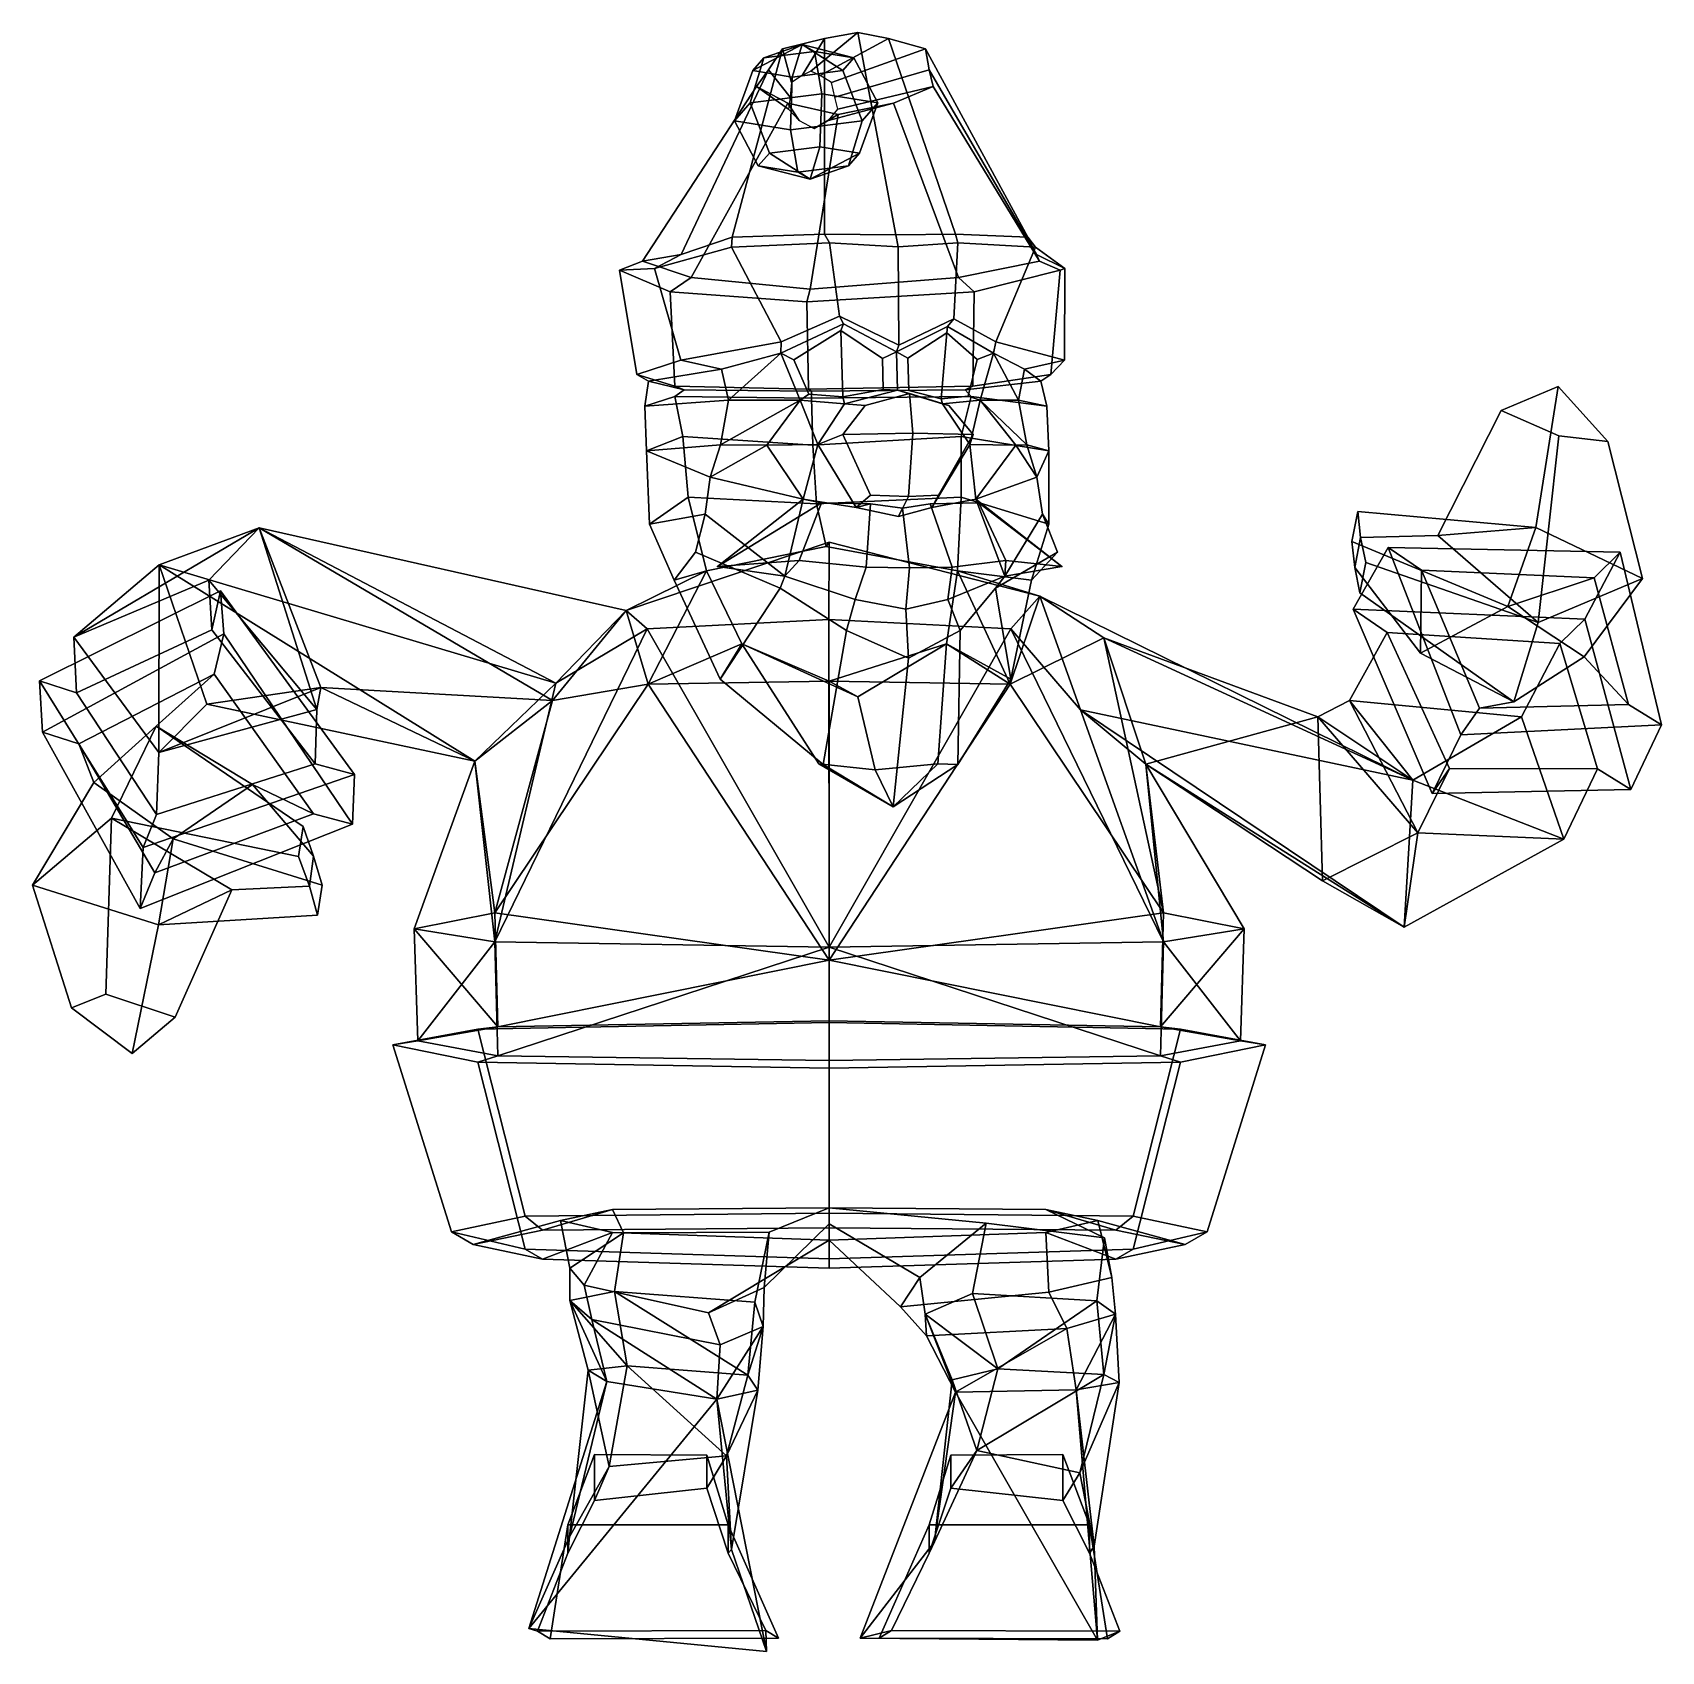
# Model space of a CAD drawing. Extents: x -236 to 243, y -157 to 320.
import ezdxf

# ---------------------------------------------------------------- set-up
doc = ezdxf.new("R2010")
doc.units = 0

msp = doc.modelspace()

# ---------------------------------------------------------------- linework, layer by layer
for p in [(-34.670082, 162.4823, 107.486366), (66.65934, 162.4823, 84.040352)]:
    msp.add_point(p)
for points in [[(-30.278271, 259.394043, 95.632362), (-3.140734, 260.266205, 102.63549), (-3.104849, 317.886108, 57.8372), (-15.458162, 314.885712, 57.371521)], [(-9.6778, 307.043365, -1.08629), (-12.811625, 304.945618, 0.188353), (-15.458162, 314.885712, 57.371521), (-3.104849, 317.886108, 57.8372)], [(-7.122192, 308.267609, -1.998318), (-9.6778, 307.043365, -1.08629), (-3.104849, 317.886108, 57.8372), (6.699924, 319.637177, 57.508438)], [(-7.122192, 308.267609, -1.998318), (6.699924, 319.637177, 57.508438), (15.65259, 317.886108, 53.497032), (-4.425717, 307.043365, -2.301537)], [(-4.425717, 307.043365, -2.301537), (15.65259, 317.886108, 53.497032), (26.545815, 314.885681, 47.652477), (-1.050511, 304.945618, -2.532978)], [(17.814054, 260.153259, 105.417503), (6.699924, 319.637177, 57.508438), (-3.104849, 317.886108, 57.8372), (-3.140734, 260.266205, 102.63549)], [(17.814054, 260.153259, 105.417503), (35.41708, 260.266205, 93.713821), (15.65259, 317.886108, 53.497032), (6.699924, 319.637177, 57.508438)], [(56.720348, 259.394043, 75.502266), (26.545815, 314.885681, 47.652477), (15.65259, 317.886108, 53.497032), (35.41708, 260.266205, 93.713821)], [(-45.352592, 254.347687, 70.5877), (-30.278271, 259.394043, 95.632362), (-15.458162, 314.885712, 57.371521), (-19.571489, 308.705811, 51.476871)], [(-24.999266, 298.975189, 6.070769), (-21.006493, 312.214172, -1.678977), (-24.262737, 308.444702, -15.751891), (-29.604309, 293.644318, -13.831414)], [(-3.946251, 301.640625, 11.683241), (-6.119774, 314.098938, 2.289656), (-21.006493, 312.214172, -1.678977), (-24.999266, 298.975189, 6.070769)], [(-21.006493, 312.214172, -1.678977), (-9.717639, 316.136597, -13.259683), (-24.262737, 308.444702, -15.751891)], [(-9.717639, 316.136597, -13.259683), (-12.632277, 306.559937, -25.85623), (-24.262737, 308.444702, -15.751891)], [(-6.119774, 314.098938, 2.289656), (-9.717639, 316.136597, -13.259683), (-21.006493, 312.214172, -1.678977)], [(-12.811625, 304.945618, 0.188353), (-13.29375, 300.624939, 1.431776), (-19.571489, 308.705811, 51.476871), (-15.458162, 314.885712, 57.371521)], [(-9.717639, 316.136597, -13.259683), (2.254487, 308.444672, -21.887547), (-12.632277, 306.559937, -25.85623)], [(5.510731, 312.214172, -7.814632), (2.254487, 308.444672, -21.887547), (-9.717639, 316.136597, -13.259683)], [(-6.119774, 314.098938, 2.289656), (5.510731, 312.214172, -7.814632), (-9.717639, 316.136597, -13.259683)], [(-3.946251, 301.640625, 11.683241), (12.501743, 298.975189, -2.606355), (5.510731, 312.214172, -7.814632), (-6.119774, 314.098938, 2.289656)], [(-1.050511, 304.945618, -2.532978), (26.545815, 314.885681, 47.652477), (27.651844, 308.705811, 40.550152), (-0.071216, 300.624939, -1.627703)], [(12.501743, 298.975189, -2.606355), (7.8967, 293.644287, -22.508537), (2.254487, 308.444672, -21.887547), (5.510731, 312.214172, -7.814632)], [(59.261681, 254.347687, 46.381622), (27.651844, 308.705811, 40.550152), (26.545815, 314.885681, 47.652477), (56.720348, 259.394043, 75.502266)], [(-56.674202, 252.410858, 49.471218), (-45.352592, 254.347687, 70.5877), (-19.571489, 308.705811, 51.476871), (-23.173628, 303.720825, 46.787746)], [(-24.262737, 308.444702, -15.751891), (-12.632277, 306.559937, -25.85623), (-13.156317, 290.978851, -28.121038), (-29.604309, 293.644318, -13.831414)], [(-13.29375, 300.624939, 1.431776), (-13.762215, 297.139709, 2.453185), (-23.173628, 303.720825, 46.787746), (-19.571489, 308.705811, 51.476871)], [(2.254487, 308.444672, -21.887547), (7.8967, 293.644287, -22.508537), (-13.156317, 290.978851, -28.121038), (-12.632277, 306.559937, -25.85623)], [(-0.071216, 300.624939, -1.627703), (27.651844, 308.705811, 40.550152), (28.828176, 303.720825, 34.755363), (0.798291, 297.139679, -0.91588)], [(60.157169, 252.410858, 22.438299), (28.828176, 303.720825, 34.755363), (27.651844, 308.705811, 40.550152), (59.261681, 254.347687, 46.381622)], [(-42.339134, 247.581177, 24.532747), (-56.674202, 252.410858, 49.471218), (-23.173628, 303.720825, 46.787746), (-13.917484, 298.8479, 39.247559)], [(-13.762215, 297.139709, 2.453185), (-10.642496, 293.732788, 2.623848), (-13.917484, 298.8479, 39.247559), (-23.173628, 303.720825, 46.787746)], [(0.798291, 297.139679, -0.91588), (28.828176, 303.720825, 34.755363), (17.200739, 298.8479, 32.047302), (-1.929393, 293.732788, 0.607777)], [(36.324795, 247.581177, 6.331167), (17.200739, 298.8479, 32.047302), (28.828176, 303.720825, 34.755363), (60.157169, 252.410858, 22.438299)], [(-7.337015, 244.156799, -3.280854), (-42.339134, 247.581177, 24.532747), (-13.917484, 298.8479, 39.247559), (0.842868, 295.565063, 32.195339)], [(-24.999266, 298.975189, 6.070769), (-29.604309, 293.644318, -13.831414), (-22.613247, 280.405334, -8.623087), (-19.357002, 284.174805, 5.449827)], [(-3.946251, 301.640625, 11.683241), (-24.999266, 298.975189, 6.070769), (-19.357002, 284.174805, 5.449827), (-4.470284, 286.05957, 9.418461)], [(-10.642496, 293.732788, 2.623848), (-6.153895, 291.437592, 2.186508), (0.842868, 295.565063, 32.195339), (-13.917484, 298.8479, 39.247559)], [(-7.337015, 244.156799, -3.280854), (0.842868, 295.565063, 32.195339), (17.200739, 298.8479, 32.047302), (36.324795, 247.581177, 6.331167)], [(-1.929393, 293.732788, 0.607777), (17.200739, 298.8479, 32.047302), (0.842868, 295.565063, 32.195339), (-6.153895, 291.437592, 2.186508)], [(-3.946251, 301.640625, 11.683241), (-4.470284, 286.05957, 9.418461), (7.160218, 284.174805, -0.685827), (12.501743, 298.975189, -2.606355)], [(12.501743, 298.975189, -2.606355), (7.160218, 284.174805, -0.685827), (3.903974, 280.405304, -14.758741), (7.8967, 293.644287, -22.508537)], [(-22.613247, 280.405334, -8.623087), (-29.604309, 293.644318, -13.831414), (-13.156317, 290.978851, -28.121038), (-10.982787, 278.520569, -18.727425)], [(3.903974, 280.405304, -14.758741), (-10.982787, 278.520569, -18.727425), (-13.156317, 290.978851, -28.121038), (7.8967, 293.644287, -22.508537)], [(-19.357002, 284.174805, 5.449827), (-22.613247, 280.405334, -8.623087), (-7.384917, 276.48291, -3.178025)], [(-4.470284, 286.05957, 9.418461), (-19.357002, 284.174805, 5.449827), (-7.384917, 276.48291, -3.178025)], [(-4.470284, 286.05957, 9.418461), (-7.384917, 276.48291, -3.178025), (7.160218, 284.174805, -0.685827)], [(7.160218, 284.174805, -0.685827), (-7.384917, 276.48291, -3.178025), (3.903974, 280.405304, -14.758741)], [(-7.384917, 276.48291, -3.178025), (-22.613247, 280.405334, -8.623087), (-10.982787, 278.520569, -18.727425)], [(-7.384917, 276.48291, -3.178025), (-10.982787, 278.520569, -18.727425), (3.903974, 280.405304, -14.758741)], [(-30.486975, 256.444275, 100.241455), (-30.278271, 259.394043, 95.632362), (-45.352592, 254.347687, 70.5877), (-53.174995, 250.214417, 73.593643)], [(-1.688641, 257.719818, 107.187057), (-3.140734, 260.266205, 102.63549), (-30.278271, 259.394043, 95.632362), (-30.486975, 256.444275, 100.241455)], [(18.577682, 256.607758, 108.717766), (17.814054, 260.153259, 105.417503), (-3.140734, 260.266205, 102.63549), (-1.688641, 257.719818, 107.187057)], [(18.577682, 256.607758, 108.717766), (36.111855, 257.719818, 98.440628), (35.41708, 260.266205, 93.713821), (17.814054, 260.153259, 105.417503)], [(36.111855, 257.719818, 98.440628), (58.932388, 256.444275, 79.551231), (56.720348, 259.394043, 75.502266), (35.41708, 260.266205, 93.713821)], [(58.932388, 256.444275, 79.551231), (67.609413, 250.214417, 45.646057), (59.261681, 254.347687, 46.381622), (56.720348, 259.394043, 75.502266)], [(-53.174995, 250.214417, 73.593643), (-45.352592, 254.347687, 70.5877), (-56.674202, 252.410858, 49.471218), (-63.417328, 249.747925, 49.404114)], [(-15.900225, 228.662231, 101.589417), (-30.486975, 256.444275, 100.241455), (-53.174995, 250.214417, 73.593643), (-45.454258, 223.21051, 89.008484)], [(1.267983, 236.229553, 109.510162), (-1.688641, 257.719818, 107.187057), (-30.486975, 256.444275, 100.241455), (-15.900225, 228.662231, 101.589417)], [(18.710451, 227.663177, 109.291565), (18.577682, 256.607758, 108.717766), (-1.688641, 257.719818, 107.187057), (1.267983, 236.229553, 109.510162)], [(18.710451, 227.663177, 109.291565), (34.874496, 235.422394, 101.756943), (36.111855, 257.719818, 98.440628), (18.577682, 256.607758, 108.717766)], [(34.874496, 235.422394, 101.756943), (47.269863, 228.662231, 86.97287), (58.932388, 256.444275, 79.551231), (36.111855, 257.719818, 98.440628)], [(47.269863, 228.662231, 86.97287), (67.444366, 223.21051, 62.88554), (67.609413, 250.214417, 45.646057), (58.932388, 256.444275, 79.551231)], [(67.609413, 250.214417, 45.646057), (66.185478, 249.747925, 19.416092), (60.157169, 252.410858, 22.438299), (59.261681, 254.347687, 46.381622)], [(-63.417328, 249.747925, 49.404114), (-56.674202, 252.410858, 49.471218), (-42.339134, 247.581177, 24.532747), (-48.558167, 243.343018, 22.180622)], [(-45.454258, 223.21051, 89.008484), (-53.174995, 250.214417, 73.593643), (-63.417328, 249.747925, 49.404114), (-58.390518, 219.010376, 53.388012)], [(-58.390518, 219.010376, 53.388012), (-63.417328, 249.747925, 49.404114), (-48.558167, 243.343018, 22.180622), (-47.207798, 215.553711, 24.044987)], [(66.185478, 249.747925, 19.416092), (40.878578, 243.343018, 1.486383), (36.324795, 247.581177, 6.331167), (60.157169, 252.410858, 22.438299)], [(63.419498, 219.010376, 25.203114), (40.484386, 215.553711, 3.754412), (40.878578, 243.343018, 1.486383), (66.185478, 249.747925, 19.416092)], [(67.444366, 223.21051, 62.88554), (63.419498, 219.010376, 25.203114), (66.185478, 249.747925, 19.416092), (67.609413, 250.214417, 45.646057)], [(-48.558167, 243.343018, 22.180622), (-42.339134, 247.581177, 24.532747), (-7.337015, 244.156799, -3.280854), (-8.340352, 240.417297, -7.617095)], [(40.878578, 243.343018, 1.486383), (-8.340352, 240.417297, -7.617095), (-7.337015, 244.156799, -3.280854), (36.324795, 247.581177, 6.331167)], [(-47.207798, 215.553711, 24.044987), (-48.558167, 243.343018, 22.180622), (-8.340352, 240.417297, -7.617095), (-7.814537, 214.723877, -5.344615)], [(40.484386, 215.553711, 3.754412), (-7.814537, 214.723877, -5.344615), (-8.340352, 240.417297, -7.617095), (40.878578, 243.343018, 1.486383)], [(1.267983, 236.229553, 109.510162), (-15.900225, 228.662231, 101.589417), (-16.005955, 225.316376, 99.834015), (2.472405, 233.974609, 107.756744)], [(18.710451, 227.663177, 109.291565), (1.267983, 236.229553, 109.510162), (2.472405, 233.974609, 107.756744), (18.052204, 225.7005, 106.446747)], [(18.710451, 227.663177, 109.291565), (18.052204, 225.7005, 106.446747), (33.022289, 233.16748, 100.710777), (34.874496, 235.422394, 101.756943)], [(34.874496, 235.422394, 101.756943), (33.022289, 233.16748, 100.710777), (46.593777, 225.316376, 85.349434), (47.269863, 228.662231, 86.97287)], [(1.640449, 232.007935, 105.309433), (2.472405, 233.974609, 107.756744), (-16.005955, 225.316376, 99.834015), (-12.149399, 223.372406, 98.665359)], [(2.225252, 212.471863, 103.847298), (1.640449, 232.007935, 105.309433), (-12.149399, 223.372406, 98.665359), (-7.783561, 213.265991, 100.91201)], [(1.640449, 232.007935, 105.309433), (13.893959, 223.683929, 104.378883), (18.052204, 225.7005, 106.446747), (2.472405, 233.974609, 107.756744)], [(13.893959, 223.683929, 104.378883), (1.640449, 232.007935, 105.309433), (2.225252, 212.471863, 103.847298), (14.140725, 214.593323, 105.445358)], [(32.890343, 231.307495, 97.892044), (33.022289, 233.16748, 100.710777), (18.052204, 225.7005, 106.446747), (21.360876, 223.808105, 102.832794)], [(21.360876, 223.808105, 102.832794), (21.654671, 214.335754, 104.102531), (31.218605, 211.842407, 96.509369), (32.890343, 231.307495, 97.892044)], [(31.218605, 211.842407, 96.509369), (39.11195, 212.665131, 88.204475), (41.819012, 223.422974, 83.605888), (32.890343, 231.307495, 97.892044)], [(32.890343, 231.307495, 97.892044), (41.819012, 223.422974, 83.605888), (46.593777, 225.316376, 85.349434), (33.022289, 233.16748, 100.710777)], [(-33.470528, 220.569641, 86.833626), (-16.005955, 225.316376, 99.834015), (-15.900225, 228.662231, 101.589417), (-45.454258, 223.21051, 89.008484)], [(-31.400455, 211.466766, 87.028976), (-16.005955, 225.316376, 99.834015), (-33.470528, 220.569641, 86.833626)], [(-10.310936, 211.453552, 102.57618), (-16.005955, 225.316376, 99.834015), (-31.400455, 211.466766, 87.028976)], [(-7.783561, 213.265991, 100.91201), (-12.149399, 223.372406, 98.665359), (-16.005955, 225.316376, 99.834015), (-10.310936, 211.453552, 102.57618)], [(14.140725, 214.593323, 105.445358), (18.357122, 214.434143, 107.764557), (18.052204, 225.7005, 106.446747), (13.893959, 223.683929, 104.378883)], [(21.654671, 214.335754, 104.102531), (21.360876, 223.808105, 102.832794), (18.052204, 225.7005, 106.446747), (18.357122, 214.434143, 107.764557)], [(39.11195, 212.665131, 88.204475), (42.682076, 211.453552, 90.314438), (46.593777, 225.316376, 85.349434), (41.819012, 223.422974, 83.605888)], [(42.682076, 211.453552, 90.314438), (53.949425, 211.466766, 67.28038), (46.593777, 225.316376, 85.349434)], [(55.723297, 220.569641, 66.195595), (67.444366, 223.21051, 62.88554), (47.269863, 228.662231, 86.97287), (46.593777, 225.316376, 85.349434)], [(53.949425, 211.466766, 67.28038), (55.723297, 220.569641, 66.195595), (46.593777, 225.316376, 85.349434)], [(-45.454258, 223.21051, 89.008484), (-58.390518, 219.010376, 53.388012), (-54.877598, 217.031555, 53.90683), (-33.470528, 220.569641, 86.833626)], [(-33.470528, 220.569641, 86.833626), (-54.877598, 217.031555, 53.90683), (-56.026714, 209.655396, 55.614105), (-31.400455, 211.466766, 87.028976)], [(55.723297, 220.569641, 66.195595), (53.949425, 211.466766, 67.28038), (62.273754, 209.655396, 28.241261), (60.491512, 217.031555, 27.212255)], [(67.444366, 223.21051, 62.88554), (55.723297, 220.569641, 66.195595), (60.491512, 217.031555, 27.212255), (63.419498, 219.010376, 25.203114)], [(-58.390518, 219.010376, 53.388012), (-47.207798, 215.553711, 24.044987), (-44.449371, 214.469971, 24.494337), (-54.877598, 217.031555, 53.90683)], [(-56.026714, 209.655396, 55.614105), (-54.877598, 217.031555, 53.90683), (-44.449371, 214.469971, 24.494337), (-47.191551, 212.514038, 22.900787)], [(63.419498, 219.010376, 25.203114), (60.491512, 217.031555, 27.212255), (38.20369, 214.469971, 5.369734), (40.484386, 215.553711, 3.754412)], [(62.273754, 209.655396, 28.241261), (39.96719, 212.514038, 2.733643), (38.20369, 214.469971, 5.369734), (60.491512, 217.031555, 27.212255)], [(-55.475121, 196.526398, 58.094624), (-56.026714, 209.655396, 55.614105), (-47.191551, 212.514038, 22.900787), (-44.779243, 200.780579, 21.150499)], [(-31.400455, 211.466766, 87.028976), (-56.026714, 209.655396, 55.614105), (-55.475121, 196.526398, 58.094624), (-33.732216, 198.368408, 87.783218)], [(-47.207798, 215.553711, 24.044987), (-7.814537, 214.723877, -5.344615), (-6.992704, 214.070465, -1.792801), (-44.449371, 214.469971, 24.494337)], [(-47.191551, 212.514038, 22.900787), (-44.449371, 214.469971, 24.494337), (-6.992704, 214.070465, -1.792801), (-7.009359, 212.025146, -1.86478)], [(-44.779243, 200.780579, 21.150499), (-47.191551, 212.514038, 22.900787), (-7.009359, 212.025146, -1.86478), (-6.594474, 198.194336, -0.071724)], [(-33.732216, 198.368408, 87.783218), (-10.310936, 211.453552, 102.57618), (-31.400455, 211.466766, 87.028976)], [(-20.06324, 198.190674, 108.469002), (-10.310936, 211.453552, 102.57618), (-33.732216, 198.368408, 87.783218)], [(-20.06324, 198.190674, 108.469002), (-5.125268, 198.427429, 108.121689), (-10.310936, 211.453552, 102.57618)], [(2.225252, 212.471863, 103.847298), (-7.783561, 213.265991, 100.91201), (-10.310936, 211.453552, 102.57618), (2.765674, 210.346069, 106.036987)], [(-5.125268, 198.427429, 108.121689), (2.765674, 210.346069, 106.036987), (-10.310936, 211.453552, 102.57618)], [(40.484386, 215.553711, 3.754412), (38.20369, 214.469971, 5.369734), (-6.992704, 214.070465, -1.792801), (-7.814537, 214.723877, -5.344615)], [(39.96719, 212.514038, 2.733643), (-7.009359, 212.025146, -1.86478), (-6.992704, 214.070465, -1.792801), (38.20369, 214.469971, 5.369734)], [(37.031246, 200.780579, 2.220855), (-6.594474, 198.194336, -0.071724), (-7.009359, 212.025146, -1.86478), (39.96719, 212.514038, 2.733643)], [(22.864491, 201.745331, 126.098389), (21.860546, 213.444153, 121.759529), (8.791459, 209.91449, 121.272408), (2.220191, 201.386322, 124.263184)], [(2.225252, 212.471863, 103.847298), (2.765674, 210.346069, 106.036987), (18.357122, 214.434143, 107.764557), (14.140725, 214.593323, 105.445358)], [(21.860546, 213.444153, 121.759529), (18.357122, 214.434143, 107.764557), (2.765674, 210.346069, 106.036987), (8.791459, 209.91449, 121.272408)], [(21.860546, 213.444153, 121.759529), (33.387375, 209.91449, 115.581299), (31.605087, 210.346069, 99.364006), (18.357122, 214.434143, 107.764557)], [(31.218605, 211.842407, 96.509369), (21.654671, 214.335754, 104.102531), (18.357122, 214.434143, 107.764557), (31.605087, 210.346069, 99.364006)], [(22.864491, 201.745331, 126.098389), (40.604473, 201.386322, 115.381676), (33.387375, 209.91449, 115.581299), (21.860546, 213.444153, 121.759529)], [(31.218605, 211.842407, 96.509369), (31.605087, 210.346069, 99.364006), (42.682076, 211.453552, 90.314438), (39.11195, 212.665131, 88.204475)], [(39.609734, 198.427429, 97.770721), (42.682076, 211.453552, 90.314438), (31.605087, 210.346069, 99.364006)], [(62.867798, 196.526398, 30.711958), (37.031246, 200.780579, 2.220855), (39.96719, 212.514038, 2.733643), (62.273754, 209.655396, 28.241261)], [(53.182034, 198.190674, 91.52121), (42.682076, 211.453552, 90.314438), (39.609734, 198.427429, 97.770721)], [(56.375504, 198.368408, 66.933731), (53.949425, 211.466766, 67.28038), (42.682076, 211.453552, 90.314438)], [(53.182034, 198.190674, 91.52121), (56.375504, 198.368408, 66.933731), (42.682076, 211.453552, 90.314438)], [(53.949425, 211.466766, 67.28038), (56.375504, 198.368408, 66.933731), (62.867798, 196.526398, 30.711958), (62.273754, 209.655396, 28.241261)], [(195.971893, 208.458557, 177.189377), (212.712311, 215.480103, 165.66774), (206.099823, 174.001648, 110.835251), (177.330414, 171.645538, 141.157974)], [(212.877472, 200.993378, 182.903976), (227.302277, 199.310181, 164.563004), (212.712311, 215.480103, 165.66774), (195.971893, 208.458557, 177.189377)], [(227.302277, 199.310181, 164.563004), (237.502991, 159.011169, 121.255951), (206.099823, 174.001648, 110.835251), (212.712311, 215.480103, 165.66774)], [(2.220191, 201.386322, 124.263184), (8.791459, 209.91449, 121.272408), (2.765674, 210.346069, 106.036987), (-5.125268, 198.427429, 108.121689)], [(40.604473, 201.386322, 115.381676), (39.609734, 198.427429, 97.770721), (31.605087, 210.346069, 99.364006), (33.387375, 209.91449, 115.581299)], [(212.877472, 200.993378, 182.903976), (195.971893, 208.458557, 177.189377), (177.330414, 171.645538, 141.157974), (206.81131, 146.082642, 141.590698)], [(10.422293, 183.512024, 117.904839), (2.220191, 201.386322, 124.263184), (-5.125268, 198.427429, 108.121689), (6.130122, 179.840576, 105.786919)], [(21.614473, 183.134644, 120.696045), (22.864491, 201.745331, 126.098389), (2.220191, 201.386322, 124.263184), (10.422293, 183.512024, 117.904839)], [(21.614473, 183.134644, 120.696045), (30.443087, 183.512024, 113.272346), (40.604473, 201.386322, 115.381676), (22.864491, 201.745331, 126.098389)], [(30.443087, 183.512024, 113.272346), (28.472746, 179.840576, 100.617195), (39.609734, 198.427429, 97.770721), (40.604473, 201.386322, 115.381676)], [(-54.60928, 175.017761, 59.900967), (-55.475121, 196.526398, 58.094624), (-44.779243, 200.780579, 21.150499), (-43.23946, 182.879761, 24.288671)], [(-33.732216, 198.368408, 87.783218), (-55.475121, 196.526398, 58.094624), (-36.785786, 188.833313, 88.187363)], [(-38.242157, 177.912476, 89.016273), (-36.785786, 188.833313, 88.187363), (-55.475121, 196.526398, 58.094624), (-54.60928, 175.017761, 59.900967)], [(-43.23946, 182.879761, 24.288671), (-44.779243, 200.780579, 21.150499), (-6.594474, 198.194336, -0.071724), (-5.488302, 180.962708, 4.708951)], [(-36.785786, 188.833313, 88.187363), (-20.06324, 198.190674, 108.469002), (-33.732216, 198.368408, 87.783218)], [(-9.466985, 182.297607, 103.26506), (-20.06324, 198.190674, 108.469002), (-36.785786, 188.833313, 88.187363)], [(-9.466985, 182.297607, 103.26506), (-5.125268, 198.427429, 108.121689), (-20.06324, 198.190674, 108.469002)], [(6.130122, 179.840576, 105.786919), (-5.125268, 198.427429, 108.121689), (-9.466985, 182.297607, 103.26506)], [(37.026405, 182.879761, 5.716429), (-5.488302, 180.962708, 4.708951), (-6.594474, 198.194336, -0.071724), (37.031246, 200.780579, 2.220855)], [(28.472746, 179.840576, 100.617195), (41.3769, 182.297607, 91.500595), (39.609734, 198.427429, 97.770721)], [(62.883396, 175.017761, 32.715034), (37.026405, 182.879761, 5.716429), (37.031246, 200.780579, 2.220855), (62.867798, 196.526398, 30.711958)], [(41.3769, 182.297607, 91.500595), (53.182034, 198.190674, 91.52121), (39.609734, 198.427429, 97.770721)], [(41.3769, 182.297607, 91.500595), (59.296238, 188.833313, 65.955513), (53.182034, 198.190674, 91.52121)], [(59.296238, 188.833313, 65.955513), (56.375504, 198.368408, 66.933731), (53.182034, 198.190674, 91.52121)], [(56.375504, 198.368408, 66.933731), (59.296238, 188.833313, 65.955513), (62.867798, 196.526398, 30.711958)], [(60.968693, 177.912476, 66.060463), (62.883396, 175.017761, 32.715034), (62.867798, 196.526398, 30.711958), (59.296238, 188.833313, 65.955513)], [(212.877472, 200.993378, 182.903976), (206.81131, 146.082642, 141.590698), (237.502991, 159.011169, 121.255951), (227.302277, 199.310181, 164.563004)], [(-38.242157, 177.912476, 89.016273), (-14.828732, 159.653809, 111.623703), (-9.466985, 182.297607, 103.26506), (-36.785786, 188.833313, 88.187363)], [(60.968693, 177.912476, 66.060463), (59.296238, 188.833313, 65.955513), (41.3769, 182.297607, 91.500595), (49.865246, 159.653809, 96.654549)], [(-47.414677, 158.525452, 62.921314), (-54.60928, 175.017761, 59.900967), (-43.23946, 182.879761, 24.288671), (-37.845638, 161.25, 36.389648)], [(-37.845638, 161.25, 36.389648), (-43.23946, 182.879761, 24.288671), (-5.488302, 180.962708, 4.708951), (-2.628329, 168.365967, 9.95505)], [(-3.998042, 181.262573, 116.404411), (-9.466985, 182.297607, 103.26506), (-34.670082, 162.4823, 107.486366)], [(-34.670082, 162.4823, 107.486366), (-9.466985, 182.297607, 103.26506), (-14.828732, 159.653809, 111.623703)], [(-3.998042, 181.262573, 116.404411), (10.349032, 181.003601, 113.212296), (6.130122, 179.840576, 105.786919), (-9.466985, 182.297607, 103.26506)], [(35.952778, 161.25, 30.10964), (-2.628329, 168.365967, 9.95505), (-5.488302, 180.962708, 4.708951), (37.026405, 182.879761, 5.716429)], [(21.614473, 183.134644, 120.696045), (10.422293, 183.512024, 117.904839), (6.130122, 179.840576, 105.786919), (18.652632, 177.217102, 109.041687)], [(21.614473, 183.134644, 120.696045), (18.652632, 177.217102, 109.041687), (28.472746, 179.840576, 100.617195), (30.443087, 183.512024, 113.272346)], [(42.235275, 181.262573, 105.706764), (41.3769, 182.297607, 91.500595), (28.472746, 179.840576, 100.617195), (27.944233, 181.003601, 109.141045)], [(57.746708, 158.525452, 38.588646), (35.952778, 161.25, 30.10964), (37.026405, 182.879761, 5.716429), (62.883396, 175.017761, 32.715034)], [(42.235275, 181.262573, 105.706764), (66.65934, 162.4823, 84.040352), (41.3769, 182.297607, 91.500595)], [(66.65934, 162.4823, 84.040352), (49.865246, 159.653809, 96.654549), (41.3769, 182.297607, 91.500595)], [(-47.414677, 158.525452, 62.921314), (-41.085339, 166.74585, 93.244789), (-38.242157, 177.912476, 89.016273), (-54.60928, 175.017761, 59.900967)], [(-38.242157, 177.912476, 89.016273), (-41.085339, 166.74585, 93.244789), (-16.173779, 156.185425, 102.780121), (-14.828732, 159.653809, 111.623703)], [(-10.637593, 164.286133, 120.878357), (-3.998042, 181.262573, 116.404411), (-34.670082, 162.4823, 107.486366)], [(10.349032, 181.003601, 113.212296), (-3.998042, 181.262573, 116.404411), (-10.637593, 164.286133, 120.878357), (9.073965, 162.334045, 125.272484)], [(19.774769, 179.66571, 113.891365), (18.652632, 177.217102, 109.041687), (6.130122, 179.840576, 105.786919), (10.349032, 181.003601, 113.212296)], [(9.073965, 162.334045, 125.272484), (21.885893, 162.149475, 123.015259), (19.774769, 179.66571, 113.891365), (10.349032, 181.003601, 113.212296)], [(19.774769, 179.66571, 113.891365), (27.944233, 181.003601, 109.141045), (28.472746, 179.840576, 100.617195), (18.652632, 177.217102, 109.041687)], [(34.387157, 162.334045, 119.415413), (27.944233, 181.003601, 109.141045), (19.774769, 179.66571, 113.891365), (21.885893, 162.149475, 123.015259)], [(27.944233, 181.003601, 109.141045), (34.387157, 162.334045, 119.415413), (50.165195, 164.286133, 106.809563), (42.235275, 181.262573, 105.706764)], [(50.165195, 164.286133, 106.809563), (66.65934, 162.4823, 84.040352), (42.235275, 181.262573, 105.706764)], [(60.968693, 177.912476, 66.060463), (49.865246, 159.653809, 96.654549), (47.18903, 156.185425, 88.118973), (65.380287, 166.74585, 68.610336)], [(57.746708, 158.525452, 38.588646), (62.883396, 175.017761, 32.715034), (60.968693, 177.912476, 66.060463), (65.380287, 166.74585, 68.610336)], [(154.598038, 171.082611, 146.648331), (153.794769, 178.722839, 138.265518), (152.00499, 169.838379, 129.028351), (152.928391, 162.182434, 137.377441)], [(153.794769, 178.722839, 138.265518), (206.099823, 174.001648, 110.835251), (197.882507, 150.725647, 88.433693), (152.00499, 169.838379, 129.028351)], [(154.598038, 171.082611, 146.648331), (177.330414, 171.645538, 141.157974), (206.099823, 174.001648, 110.835251), (153.794769, 178.722839, 138.265518)], [(-223.969131, 141.710297, 62.389156), (-184.236557, 158.539612, 70.504417), (-169.514496, 173.916321, 21.885859)], [(-223.969131, 141.710297, 62.389156), (-169.514496, 173.916321, 21.885859), (-198.855362, 162.989624, -8.490869)], [(-82.211449, 128.171387, -31.667915), (-198.855362, 162.989624, -8.490869), (-169.514496, 173.916321, 21.885859)], [(-152.50647, 120.489502, 51.303005), (-169.514496, 173.916321, 21.885859), (-184.236557, 158.539612, 70.504417)], [(-83.204857, 123.078918, 45.799839), (-61.493095, 149.588623, 4.117692), (-169.514496, 173.916321, 21.885859)], [(-83.204857, 123.078918, 45.799839), (-169.514496, 173.916321, 21.885859), (-151.354752, 126.932465, 38.408298)], [(-82.211449, 128.171387, -31.667915), (-169.514496, 173.916321, 21.885859), (-61.493095, 149.588623, 4.117692)], [(-152.50647, 120.489502, 51.303005), (-151.354752, 126.932465, 38.408298), (-169.514496, 173.916321, 21.885859)], [(237.502991, 159.011169, 121.255951), (220.358917, 135.913208, 100.308212), (197.882507, 150.725647, 88.433693), (206.099823, 174.001648, 110.835251)], [(-1.814298, 169.682526, 6.283484), (-1.820645, 146.970581, -45.562836), (-55.27417, 144.219849, -35.670303), (-61.493095, 149.588623, 4.117692)], [(-1.814298, 169.682526, 6.283484), (-61.493095, 149.588623, 4.117692), (-37.845638, 161.25, 36.389648), (-2.628329, 168.365967, 9.95505)], [(-2.628329, 168.365967, 9.95505), (35.952778, 161.25, 30.10964), (60.174591, 153.783081, 1.723686), (-1.814298, 169.682526, 6.283484)], [(-1.814298, 169.682526, 6.283484), (60.174591, 153.783081, 1.723686), (51.681934, 144.219849, -35.670307), (-1.820645, 146.970581, -45.562836)], [(152.928391, 162.182434, 137.377441), (152.00499, 169.838379, 129.028351), (197.882507, 150.725647, 88.433693), (172.20874, 137.055481, 108.334213)], [(175.667572, 95.745224, 115.247551), (184.065475, 112.95752, 143.54715), (162.681168, 168.142029, 109.861465), (152.397964, 149.93811, 84.168388)], [(152.397964, 149.93811, 84.168388), (162.681168, 168.142029, 109.861465), (230.950272, 166.699036, 84.117264), (220.55629, 146.993408, 60.598824)], [(156.133728, 163.724609, 154.657196), (154.598038, 171.082611, 146.648331), (152.928391, 162.182434, 137.377441), (154.349731, 154.812653, 145.389862)], [(156.133728, 163.724609, 154.657196), (206.81131, 146.082642, 141.590698), (177.330414, 171.645538, 141.157974), (154.598038, 171.082611, 146.648331)], [(184.065475, 112.95752, 143.54715), (189.591873, 120.879181, 135.633102), (172.519653, 161.485535, 111.043236), (162.681168, 168.142029, 109.861465)], [(162.681168, 168.142029, 109.861465), (172.519653, 161.485535, 111.043236), (223.345413, 159.168488, 92.52845), (230.950272, 166.699036, 84.117264)], [(-199.034454, 107.783844, 45.292248), (-223.969131, 141.710297, 62.389156), (-198.855362, 162.989624, -8.490869)], [(-199.034454, 107.783844, 45.292248), (-198.855362, 162.989624, -8.490869), (-184.885666, 122.006714, 4.014151)], [(-106.045784, 105.277649, 1.845931), (-198.855362, 162.989624, -8.490869), (-82.211449, 128.171387, -31.667915)], [(-184.885666, 122.006714, 4.014151), (-198.855362, 162.989624, -8.490869), (-106.045784, 105.277649, 1.845931)], [(-16.173779, 156.185425, 102.780121), (-41.085339, 166.74585, 93.244789), (-47.414677, 158.525452, 62.921314), (-33.807957, 129.329132, 77.020744)], [(-14.828732, 159.653809, 111.623703), (-10.637593, 164.286133, 120.878357), (-34.670082, 162.4823, 107.486366)], [(9.073965, 162.334045, 125.272484), (-10.637593, 164.286133, 120.878357), (-14.828732, 159.653809, 111.623703), (5.923617, 152.766083, 116.100471)], [(34.387157, 162.334045, 119.415413), (33.188499, 152.766083, 109.791809), (49.865246, 159.653809, 96.654549), (50.165195, 164.286133, 106.809563)], [(47.18903, 156.185425, 88.118973), (51.71611, 129.329132, 57.231842), (57.746708, 158.525452, 38.588646), (65.380287, 166.74585, 68.610336)], [(49.865246, 159.653809, 96.654549), (66.65934, 162.4823, 84.040352), (50.165195, 164.286133, 106.809563)], [(156.133728, 163.724609, 154.657196), (154.349731, 154.812653, 145.389862), (199.695602, 122.708618, 118.932701), (206.81131, 146.082642, 141.590698)], [(243.086609, 115.945648, 117.898193), (234.117096, 96.888916, 92.336418), (220.55629, 146.993408, 60.598824), (230.950272, 166.699036, 84.117264)], [(243.086609, 115.945648, 117.898193), (230.950272, 166.699036, 84.117264), (223.345413, 159.168488, 92.52845), (233.432861, 121.94281, 117.131668)], [(-223.228088, 125.320251, 94.565338), (-183.417343, 143.910828, 103.558517), (-184.236557, 158.539612, 70.504417), (-223.969131, 141.710297, 62.389156)], [(-184.236557, 158.539612, 70.504417), (-183.417343, 143.910828, 103.558517), (-152.996719, 104.465088, 83.670204), (-152.50647, 120.489502, 51.303005)], [(-61.493095, 149.588623, 4.117692), (-55.017273, 127.858093, 61.715473), (-37.845638, 161.25, 36.389648)], [(-55.017273, 127.858093, 61.715473), (-27.475403, 139.790771, 65.754021), (-37.845638, 161.25, 36.389648)], [(-33.807957, 129.329132, 77.020744), (-47.414677, 158.525452, 62.921314), (-37.845638, 161.25, 36.389648), (-27.475403, 139.790771, 65.754021)], [(3.341448, 143.674377, 119.057472), (5.923617, 152.766083, 116.100471), (-14.828732, 159.653809, 111.623703), (-16.173779, 156.185425, 102.780121)], [(21.885893, 162.149475, 123.015259), (9.073965, 162.334045, 125.272484), (5.923617, 152.766083, 116.100471), (20.807388, 149.950897, 118.354156)], [(21.885893, 162.149475, 123.015259), (20.807388, 149.950897, 118.354156), (33.188499, 152.766083, 109.791809), (34.387157, 162.334045, 119.415413)], [(51.71611, 129.329132, 57.231842), (32.791828, 139.790771, 58.600063), (35.952778, 161.25, 30.10964), (57.746708, 158.525452, 38.588646)], [(51.44173, 127.858093, 61.715469), (35.952778, 161.25, 30.10964), (32.791828, 139.790771, 58.600063)], [(36.807095, 143.674377, 111.314049), (47.18903, 156.185425, 88.118973), (49.865246, 159.653809, 96.654549), (33.188499, 152.766083, 109.791809)], [(60.174591, 153.783081, 1.723686), (35.952778, 161.25, 30.10964), (51.44173, 127.858093, 61.715469)], [(154.349731, 154.812653, 145.389862), (152.928391, 162.182434, 137.377441), (172.20874, 137.055481, 108.334213), (199.695602, 122.708618, 118.932701)], [(199.695602, 122.708618, 118.932701), (172.20874, 137.055481, 108.334213), (172.519653, 161.485535, 111.043236), (189.591873, 120.879181, 135.633102)], [(172.20874, 137.055481, 108.334213), (197.882507, 150.725647, 88.433693), (223.345413, 159.168488, 92.52845), (172.519653, 161.485535, 111.043236)], [(220.358917, 135.913208, 100.308212), (233.432861, 121.94281, 117.131668), (223.345413, 159.168488, 92.52845), (197.882507, 150.725647, 88.433693)], [(206.81131, 146.082642, 141.590698), (199.695602, 122.708618, 118.932701), (220.358917, 135.913208, 100.308212), (237.502991, 159.011169, 121.255951)], [(-233.252823, 113.746155, 125.86721), (-179.876022, 142.744873, 139.071106), (-180.81395, 155.317169, 109.2295), (-234.080597, 128.861511, 96.407814)], [(-234.080597, 128.861511, 96.407814), (-180.81395, 155.317169, 109.2295), (-183.417343, 143.910828, 103.558517), (-223.228088, 125.320251, 94.565338)], [(-141.375198, 101.332703, 82.02623), (-152.996719, 104.465088, 83.670204), (-183.417343, 143.910828, 103.558517), (-180.81395, 155.317169, 109.2295)], [(-141.375198, 101.332703, 82.02623), (-180.81395, 155.317169, 109.2295), (-179.876022, 142.744873, 139.071106), (-142.037735, 86.659882, 111.71682)], [(-3.565594, 104.210785, 103.335709), (3.341448, 143.674377, 119.057472), (-16.173779, 156.185425, 102.780121), (-33.807957, 129.329132, 77.020744)], [(36.106331, 104.210785, 94.156258), (51.71611, 129.329132, 57.231842), (47.18903, 156.185425, 88.118973), (36.807095, 143.674377, 111.314049)], [(79.08387, 141.557953, 48.662384), (60.174591, 153.783081, 1.723686), (51.44173, 127.858093, 61.715469)], [(72.144508, 120.389343, -24.306181), (51.681934, 144.219849, -35.670307), (60.174591, 153.783081, 1.723686)], [(79.08387, 141.557953, 48.662384), (169.927216, 99.661926, 4.266338), (60.174591, 153.783081, 1.723686)], [(72.144508, 120.389343, -24.306181), (60.174591, 153.783081, 1.723686), (169.927216, 99.661926, 4.266338)], [(-83.204857, 123.078918, 45.799839), (-55.017273, 127.858093, 61.715473), (-61.493095, 149.588623, 4.117692)], [(-82.211449, 128.171387, -31.667915), (-61.493095, 149.588623, 4.117692), (-55.27417, 144.219849, -35.670303)], [(21.560598, 135.507141, 121.609398), (20.807388, 149.950897, 118.354156), (5.923617, 152.766083, 116.100471), (3.341448, 143.674377, 119.057472)], [(21.560598, 135.507141, 121.609398), (36.807095, 143.674377, 111.314049), (33.188499, 152.766083, 109.791809), (20.807388, 149.950897, 118.354156)], [(175.667572, 95.745224, 115.247551), (152.397964, 149.93811, 84.168388), (162.390564, 143.139984, 85.396172), (180.771942, 103.087219, 107.919281)], [(152.397964, 149.93811, 84.168388), (220.55629, 146.993408, 60.598824), (213.230118, 139.849915, 68.620041), (162.390564, 143.139984, 85.396172)], [(-100.117569, 52.063339, -66.792717), (-55.27417, 144.219849, -35.670303), (-1.75716, 50.506195, -101.843452)], [(-100.117569, 52.063339, -66.792717), (-82.211449, 128.171387, -31.667915), (-55.27417, 144.219849, -35.670303)], [(-1.75716, 50.506195, -101.843452), (-55.27417, 144.219849, -35.670303), (-1.820645, 146.970581, -45.562836)], [(-1.75716, 50.506195, -101.843452), (-1.820645, 146.970581, -45.562836), (51.681934, 144.219849, -35.670307)], [(96.603249, 52.063339, -66.792725), (-1.75716, 50.506195, -101.843452), (51.681934, 144.219849, -35.670307)], [(96.603249, 52.063339, -66.792725), (51.681934, 144.219849, -35.670307), (72.144508, 120.389343, -24.306181)], [(234.117096, 96.888916, 92.336418), (224.299011, 102.951202, 91.584076), (213.230118, 139.849915, 68.620041), (220.55629, 146.993408, 60.598824)], [(-233.252823, 113.746155, 125.86721), (-222.548615, 110.291504, 124.068954), (-182.684204, 130.817993, 133.141937), (-179.876022, 142.744873, 139.071106)], [(-199.034454, 107.783844, 45.292248), (-199.641937, 89.534454, 76.550491), (-223.228088, 125.320251, 94.565338), (-223.969131, 141.710297, 62.389156)], [(-142.037735, 86.659882, 111.71682), (-179.876022, 142.744873, 139.071106), (-182.684204, 130.817993, 133.141937), (-153.446274, 89.771606, 113.348969)], [(-1.757164, 128.754761, 70.411819), (-27.475403, 139.790771, 65.754021), (-55.017273, 127.858093, 61.715473)], [(-3.565594, 104.210785, 103.335709), (-33.807957, 129.329132, 77.020744), (-27.475403, 139.790771, 65.754021), (-4.797665, 104.465271, 87.280479)], [(-4.797665, 104.465271, 87.280479), (-27.475403, 139.790771, 65.754021), (6.709005, 124.146545, 57.423508), (11.72366, 102.713593, 79.095932)], [(6.709005, 124.146545, 57.423508), (-27.475403, 139.790771, 65.754021), (-1.757164, 128.754761, 70.411819)], [(17.078529, 91.787537, 102.238708), (21.560598, 135.507141, 121.609398), (3.341448, 143.674377, 119.057472), (-3.565594, 104.210785, 103.335709)], [(6.709005, 124.146545, 57.423508), (-1.757164, 128.754761, 70.411819), (32.791828, 139.790771, 58.600063)], [(-1.757164, 128.754761, 70.411819), (51.44173, 127.858093, 61.715469), (32.791828, 139.790771, 58.600063)], [(30.160898, 104.465271, 79.191628), (11.72366, 102.713593, 79.095932), (6.709005, 124.146545, 57.423508), (32.791828, 139.790771, 58.600063)], [(17.078529, 91.787537, 102.238708), (36.106331, 104.210785, 94.156258), (36.807095, 143.674377, 111.314049), (21.560598, 135.507141, 121.609398)], [(36.106331, 104.210785, 94.156258), (30.160898, 104.465271, 79.191628), (32.791828, 139.790771, 58.600063), (51.71611, 129.329132, 57.231842)], [(96.603249, 60.600525, 90.604652), (79.08387, 141.557953, 48.662384), (51.44173, 127.858093, 61.715469)], [(96.603249, 60.600525, 90.604652), (91.360207, 104.394287, 18.057459), (79.08387, 141.557953, 48.662384)], [(91.360207, 104.394287, 18.057459), (142.045715, 118.306183, 45.360138), (79.08387, 141.557953, 48.662384)], [(79.08387, 141.557953, 48.662384), (142.045715, 118.306183, 45.360138), (169.927216, 99.661926, 4.266338)], [(151.343918, 123.132599, 57.425945), (171.407059, 84.195923, 78.493019), (180.771942, 103.087219, 107.919281), (162.390564, 143.139984, 85.396172)], [(201.928146, 118.264832, 41.906807), (151.343918, 123.132599, 57.425945), (162.390564, 143.139984, 85.396172), (213.230118, 139.849915, 68.620041)], [(224.299011, 102.951202, 91.584076), (214.337738, 82.239227, 63.722336), (201.928146, 118.264832, 41.906807), (213.230118, 139.849915, 68.620041)], [(199.695602, 122.708618, 118.932701), (189.591873, 120.879181, 135.633102), (233.432861, 121.94281, 117.131668), (220.358917, 135.913208, 100.308212)], [(-218.149475, 98.950073, 107.496063), (-199.755463, 115.499847, 120.921547), (-182.684204, 130.817993, 133.141937), (-222.548615, 110.291504, 124.068954)], [(-171.428497, 98.325256, 113.164986), (-153.446274, 89.771606, 113.348969), (-182.684204, 130.817993, 133.141937), (-199.755463, 115.499847, 120.921547)], [(-203.624939, 79.810913, 71.728523), (-204.501297, 61.840164, 100.779152), (-233.252823, 113.746155, 125.86721), (-234.080597, 128.861511, 96.407814)], [(-203.624939, 79.810913, 71.728523), (-234.080597, 128.861511, 96.407814), (-223.228088, 125.320251, 94.565338), (-199.641937, 89.534454, 76.550491)], [(-199.034454, 107.783844, 45.292248), (-184.885666, 122.006714, 4.014151), (-151.354752, 126.932465, 38.408298)], [(-199.034454, 107.783844, 45.292248), (-151.354752, 126.932465, 38.408298), (-152.50647, 120.489502, 51.303005)], [(-184.885666, 122.006714, 4.014151), (-106.045784, 105.277649, 1.845931), (-151.354752, 126.932465, 38.408298)], [(-106.045784, 105.277649, 1.845931), (-83.204857, 123.078918, 45.799839), (-151.354752, 126.932465, 38.408298)], [(-100.117569, 52.063339, -66.792717), (-106.045784, 105.277649, 1.845931), (-82.211449, 128.171387, -31.667915)], [(-1.757164, 46.675095, 121.139061), (-55.017273, 127.858093, 61.715473), (-100.117569, 60.600525, 90.604652)], [(-100.117569, 60.600525, 90.604652), (-55.017273, 127.858093, 61.715473), (-83.204857, 123.078918, 45.799839)], [(-1.757164, 46.675095, 121.139061), (-1.757164, 128.754761, 70.411819), (-55.017273, 127.858093, 61.715473)], [(-1.757164, 46.675095, 121.139061), (51.44173, 127.858093, 61.715469), (-1.757164, 128.754761, 70.411819)], [(-1.757164, 46.675095, 121.139061), (96.603249, 60.600525, 90.604652), (51.44173, 127.858093, 61.715469)], [(-152.50647, 120.489502, 51.303005), (-152.996719, 104.465088, 83.670204), (-199.641937, 89.534454, 76.550491), (-199.034454, 107.783844, 45.292248)], [(-100.117569, 60.600525, 90.604652), (-83.204857, 123.078918, 45.799839), (-106.045784, 105.277649, 1.845931)], [(96.603249, 52.063339, -66.792725), (72.144508, 120.389343, -24.306181), (91.360207, 104.394287, 18.057459)], [(72.144508, 120.389343, -24.306181), (169.927216, 99.661926, 4.266338), (167.43277, 56.397186, 9.453666)], [(91.360207, 104.394287, 18.057459), (72.144508, 120.389343, -24.306181), (167.43277, 56.397186, 9.453666)], [(171.407059, 84.195923, 78.493019), (151.343918, 123.132599, 57.425945), (142.045715, 118.306183, 45.360138)], [(151.343918, 123.132599, 57.425945), (169.927216, 99.661926, 4.266338), (142.045715, 118.306183, 45.360138)], [(151.343918, 123.132599, 57.425945), (201.928146, 118.264832, 41.906807), (169.927216, 99.661926, 4.266338)], [(184.065475, 112.95752, 143.54715), (243.086609, 115.945648, 117.898193), (233.432861, 121.94281, 117.131668), (189.591873, 120.879181, 135.633102)], [(-236.135635, 68.726028, 126.344742), (-212.929047, 88.46759, 146.123245), (-199.755463, 115.499847, 120.921547), (-218.149475, 98.950073, 107.496063)], [(-157.888702, 77.213257, 164.949478), (-156.541763, 86.014679, 155.558914), (-199.755463, 115.499847, 120.921547), (-212.929047, 88.46759, 146.123245)], [(-153.445465, 77.287781, 148.968979), (-171.428497, 98.325256, 113.164986), (-199.755463, 115.499847, 120.921547), (-156.541763, 86.014679, 155.558914)], [(143.334747, 70.007217, 45.055305), (142.045715, 118.306183, 45.360138), (91.360207, 104.394287, 18.057459)], [(171.407059, 84.195923, 78.493019), (142.045715, 118.306183, 45.360138), (143.334747, 70.007217, 45.055305)], [(214.337738, 82.239227, 63.722336), (169.927216, 99.661926, 4.266338), (201.928146, 118.264832, 41.906807)], [(175.667572, 95.745224, 115.247551), (234.117096, 96.888916, 92.336418), (243.086609, 115.945648, 117.898193), (184.065475, 112.95752, 143.54715)], [(-204.501297, 61.840164, 100.779152), (-200.214081, 72.347107, 105.989723), (-222.548615, 110.291504, 124.068954), (-233.252823, 113.746155, 125.86721)], [(-194.793686, 82.340179, 99.627213), (-218.149475, 98.950073, 107.496063), (-222.548615, 110.291504, 124.068954), (-200.214081, 72.347107, 105.989723)], [(-203.624939, 79.810913, 71.728523), (-141.375198, 101.332703, 82.02623), (-142.037735, 86.659882, 111.71682), (-204.501297, 61.840164, 100.779152)], [(-203.624939, 79.810913, 71.728523), (-199.641937, 89.534454, 76.550491), (-152.996719, 104.465088, 83.670204), (-141.375198, 101.332703, 82.02623)], [(-100.117569, 60.600525, 90.604652), (-106.045784, 105.277649, 1.845931), (-123.828117, 55.855194, 3.116299)], [(-123.828117, 55.855194, 3.116299), (-106.045784, 105.277649, 1.845931), (-100.117569, 52.063339, -66.792717)], [(17.078529, 91.787537, 102.238708), (-4.797665, 104.465271, 87.280479), (11.72366, 102.713593, 79.095932)], [(17.078529, 91.787537, 102.238708), (-3.565594, 104.210785, 103.335709), (-4.797665, 104.465271, 87.280479)], [(17.078529, 91.787537, 102.238708), (11.72366, 102.713593, 79.095932), (30.160898, 104.465271, 79.191628)], [(17.078529, 91.787537, 102.238708), (30.160898, 104.465271, 79.191628), (36.106331, 104.210785, 94.156258)], [(96.603249, 60.600525, 90.604652), (120.313789, 55.855179, 3.116294), (91.360207, 104.394287, 18.057459)], [(120.313789, 55.855179, 3.116294), (96.603249, 52.063339, -66.792725), (91.360207, 104.394287, 18.057459)], [(143.334747, 70.007217, 45.055305), (91.360207, 104.394287, 18.057459), (167.43277, 56.397186, 9.453666)], [(171.407059, 84.195923, 78.493019), (214.337738, 82.239227, 63.722336), (224.299011, 102.951202, 91.584076), (180.771942, 103.087219, 107.919281)], [(175.667572, 95.745224, 115.247551), (180.771942, 103.087219, 107.919281), (224.299011, 102.951202, 91.584076), (234.117096, 96.888916, 92.336418)], [(-199.069153, 57.09494, 122.681099), (-236.135635, 68.726028, 126.344742), (-218.149475, 98.950073, 107.496063), (-194.793686, 82.340179, 99.627213)], [(-194.793686, 82.340179, 99.627213), (-200.214081, 72.347107, 105.989723), (-153.446274, 89.771606, 113.348969), (-171.428497, 98.325256, 113.164986)], [(-150.970123, 68.760742, 142.511795), (-194.793686, 82.340179, 99.627213), (-171.428497, 98.325256, 113.164986), (-153.445465, 77.287781, 148.968979)], [(214.337738, 82.239227, 63.722336), (167.43277, 56.397186, 9.453666), (169.927216, 99.661926, 4.266338)], [(-224.716339, 32.611145, 172.915939), (-214.536331, 36.65657, 191.772171), (-212.929047, 88.46759, 146.123245), (-236.135635, 68.726028, 126.344742)], [(-194.213898, 29.902359, 189.856293), (-177.532349, 67.382904, 153.553345), (-212.929047, 88.46759, 146.123245), (-214.536331, 36.65657, 191.772171)], [(-154.674728, 68.488831, 158.403885), (-157.888702, 77.213257, 164.949478), (-212.929047, 88.46759, 146.123245), (-177.532349, 67.382904, 153.553345)], [(-204.501297, 61.840164, 100.779152), (-142.037735, 86.659882, 111.71682), (-153.446274, 89.771606, 113.348969), (-200.214081, 72.347107, 105.989723)], [(-152.310181, 59.933731, 151.93396), (-199.069153, 57.09494, 122.681099), (-194.793686, 82.340179, 99.627213), (-150.970123, 68.760742, 142.511795)], [(-154.674728, 68.488831, 158.403885), (-153.445465, 77.287781, 148.968979), (-156.541763, 86.014679, 155.558914), (-157.888702, 77.213257, 164.949478)], [(171.407059, 84.195923, 78.493019), (143.334747, 70.007217, 45.055305), (167.43277, 56.397186, 9.453666)], [(171.407059, 84.195923, 78.493019), (167.43277, 56.397186, 9.453666), (214.337738, 82.239227, 63.722336)], [(-152.310181, 59.933731, 151.93396), (-150.970123, 68.760742, 142.511795), (-153.445465, 77.287781, 148.968979), (-154.674728, 68.488831, 158.403885)], [(-206.820892, 19.211685, 179.808517), (-224.716339, 32.611145, 172.915939), (-236.135635, 68.726028, 126.344742), (-199.069153, 57.09494, 122.681099)], [(-206.820892, 19.211685, 179.808517), (-199.069153, 57.09494, 122.681099), (-177.532349, 67.382904, 153.553345), (-194.213898, 29.902359, 189.856293)], [(-152.310181, 59.933731, 151.93396), (-154.674728, 68.488831, 158.403885), (-177.532349, 67.382904, 153.553345), (-199.069153, 57.09494, 122.681099)], [(-99.24012, 27.106766, 78.673866), (-100.117569, 60.600525, 90.604652), (-123.828117, 55.855194, 3.116299)], [(-99.24012, 27.106766, 78.673866), (-1.757164, 46.675095, 121.139061), (-100.117569, 60.600525, 90.604652)], [(95.725784, 27.106766, 78.673859), (96.603249, 60.600525, 90.604652), (-1.757164, 46.675095, 121.139061)], [(95.725784, 27.106766, 78.673859), (120.313789, 55.855179, 3.116294), (96.603249, 60.600525, 90.604652)], [(-99.24012, 27.106766, 78.673866), (-123.828117, 55.855194, 3.116299), (-122.746246, 22.944183, 1.929689)], [(-122.746246, 22.944183, 1.929689), (-123.828117, 55.855194, 3.116299), (-100.117569, 52.063339, -66.792717)], [(95.725784, 27.106766, 78.673859), (119.231941, 22.944183, 1.929684), (120.313789, 55.855179, 3.116294)], [(119.231941, 22.944183, 1.929684), (96.603249, 52.063339, -66.792725), (120.313789, 55.855179, 3.116294)], [(-122.746246, 22.944183, 1.929689), (-100.117569, 52.063339, -66.792717), (-99.240112, 18.550354, -79.078064)], [(-99.240112, 18.550354, -79.078064), (-100.117569, 52.063339, -66.792717), (-1.75716, 50.506195, -101.843452)], [(-99.240112, 18.550354, -79.078064), (-1.75716, 50.506195, -101.843452), (-1.78379, 17.163391, -109.782501)], [(95.725792, 18.550354, -79.078072), (-1.78379, 17.163391, -109.782501), (-1.75716, 50.506195, -101.843452)], [(95.725792, 18.550354, -79.078072), (-1.75716, 50.506195, -101.843452), (96.603249, 52.063339, -66.792725)], [(119.231941, 22.944183, 1.929684), (95.725792, 18.550354, -79.078072), (96.603249, 52.063339, -66.792725)], [(-99.24012, 27.106766, 78.673866), (-1.757164, 28.830383, 109.438293), (-1.757164, 46.675095, 121.139061)], [(95.725784, 27.106766, 78.673859), (-1.757164, 46.675095, 121.139061), (-1.757164, 28.830383, 109.438293)], [(-206.820892, 19.211685, 179.808517), (-194.213898, 29.902359, 189.856293), (-214.536331, 36.65657, 191.772171), (-224.716339, 32.611145, 172.915939)], [(-1.757164, 28.305023, 121.966995), (-1.757164, 28.830383, 109.438293), (-99.24012, 27.106766, 78.673866), (-105.119919, 26.375031, 87.204094)], [(-1.757164, 28.305023, 121.966995), (101.605583, 26.375031, 87.204086), (95.725784, 27.106766, 78.673859), (-1.757164, 28.830383, 109.438293)], [(-130.096008, 21.746475, 1.868833), (-105.119919, 26.375031, 87.204094), (-99.24012, 27.106766, 78.673866), (-122.746246, 22.944183, 1.929689)], [(-105.119919, 26.375031, 87.204094), (-130.096008, 21.746475, 1.868833), (-112.909348, -33.308861, -0.928536), (-91.191017, -28.680298, 84.406723)], [(-1.757163, -27.733078, 119.11969), (-1.757164, 28.305023, 121.966995), (-105.119919, 26.375031, 87.204094), (-91.191017, -28.680298, 84.406723)], [(-1.757163, -27.733078, 119.11969), (87.676697, -28.680298, 84.406723), (101.605583, 26.375031, 87.204086), (-1.757164, 28.305023, 121.966995)], [(101.605583, 26.375031, 87.204086), (87.676697, -28.680298, 84.406723), (109.395035, -33.308861, -0.92854), (126.58168, 21.746475, 1.868828)], [(126.58168, 21.746475, 1.868828), (119.231941, 22.944183, 1.929684), (95.725784, 27.106766, 78.673859), (101.605583, 26.375031, 87.204086)], [(-105.119911, 16.706284, -91.05558), (-130.096008, 21.746475, 1.868833), (-122.746246, 22.944183, 1.929689), (-99.240112, 18.550354, -79.078064)], [(-112.909348, -33.308861, -0.928536), (-130.096008, 21.746475, 1.868833), (-105.119911, 16.706284, -91.05558), (-91.191017, -38.349052, -93.852951)], [(109.395035, -33.308861, -0.92854), (87.676704, -38.34906, -93.852959), (101.605591, 16.706268, -91.055588), (126.58168, 21.746475, 1.868828)], [(101.605591, 16.706268, -91.055588), (95.725792, 18.550354, -79.078072), (119.231941, 22.944183, 1.929684), (126.58168, 21.746475, 1.868828)], [(-105.119911, 16.706284, -91.05558), (-99.240112, 18.550354, -79.078064), (-1.78379, 17.163391, -109.782501), (-1.757566, 14.871628, -125.812523)], [(-91.191017, -38.349052, -93.852951), (-105.119911, 16.706284, -91.05558), (-1.757566, 14.871628, -125.812523), (-1.757158, -41.172653, -128.66127)], [(101.605591, 16.706268, -91.055588), (-1.757566, 14.871628, -125.812523), (-1.78379, 17.163391, -109.782501), (95.725792, 18.550354, -79.078072)], [(87.676704, -38.34906, -93.852959), (-1.757158, -41.172653, -128.66127), (-1.757566, 14.871628, -125.812523), (101.605591, 16.706268, -91.055588)], [(-91.191017, -28.680298, 84.406723), (-112.909348, -33.308861, -0.928536), (-106.51828, -36.941986, -1.113135), (-86.078156, -32.779404, 75.631042)], [(-86.078156, -32.779404, 75.631042), (-106.51828, -36.941986, -1.113135), (-80.833046, -29.955231, -0.758138), (-65.529968, -26.648666, 60.20388)], [(-1.757163, -27.733078, 119.11969), (-91.191017, -28.680298, 84.406723), (-86.078156, -32.779404, 75.631042), (-1.757163, -32.081024, 106.343376)], [(-1.757163, -32.081024, 106.343376), (-86.078156, -32.779404, 75.631042), (-65.529968, -26.648666, 60.20388), (-1.757163, -26.203751, 85.113449)], [(-65.529968, -26.648666, 60.20388), (-80.833046, -29.955231, -0.758138), (-78.111824, -43.921127, 3.915833), (-62.282398, -33.541275, 41.912251)], [(-1.757163, -26.203751, 85.113449), (-65.529968, -26.648666, 60.20388), (-62.282398, -33.541275, 41.912251), (-19.409487, -33.345886, 57.771832)], [(-1.757161, -30.884689, -1.187463), (-1.757163, -26.203751, 85.113449), (-19.409487, -33.345886, 57.771832), (-20.855528, -49.629608, -5.229387)], [(-1.757163, -26.203751, 85.113449), (44.42112, -30.733269, 65.757935), (79.234642, -35.029106, 34.300056), (62.015652, -26.648674, 60.203876)], [(-1.757163, -32.081024, 106.343376), (-1.757163, -26.203751, 85.113449), (62.015652, -26.648674, 60.203876), (82.563828, -32.779404, 75.631035)], [(24.872545, -46.705322, 6.565125), (44.42112, -30.733269, 65.757935), (-1.757163, -26.203751, 85.113449), (-1.757161, -30.884689, -1.187463)], [(-1.757163, -27.733078, 119.11969), (-1.757163, -32.081024, 106.343376), (82.563828, -32.779404, 75.631035), (87.676697, -28.680298, 84.406723)], [(62.015652, -26.648674, 60.203876), (79.234642, -35.029106, 34.300056), (81.373055, -46.690002, -7.206908), (77.318726, -29.955238, -0.758142)], [(82.563828, -32.779404, 75.631035), (62.015652, -26.648674, 60.203876), (77.318726, -29.955238, -0.758142), (103.003952, -36.941986, -1.11314)], [(87.676697, -28.680298, 84.406723), (82.563828, -32.779404, 75.631035), (103.003952, -36.941986, -1.11314), (109.395035, -33.308861, -0.92854)], [(-112.909348, -33.308861, -0.928536), (-91.191017, -38.349052, -93.852951), (-86.078148, -41.335815, -82.120888), (-106.51828, -36.941986, -1.113135)], [(-106.51828, -36.941986, -1.113135), (-86.078148, -41.335815, -82.120888), (-65.529968, -33.409798, -64.448837), (-80.833046, -29.955231, -0.758138)], [(-86.078148, -41.335815, -82.120888), (-1.757159, -43.974457, -112.931808), (-1.757159, -35.753204, -90.946747), (-65.529968, -33.409798, -64.448837)], [(-80.833046, -29.955231, -0.758138), (-65.529968, -33.409798, -64.448837), (-73.900528, -48.985199, -40.573906), (-78.111824, -43.921127, 3.915833)], [(-64.910065, -50.840485, 20.519945), (-62.282398, -33.541275, 41.912251), (-78.111824, -43.921127, 3.915833), (-78.106529, -53.474197, 5.608136)], [(-65.529968, -33.409798, -64.448837), (-1.757159, -35.753204, -90.946747), (-37.283527, -57.105774, -69.129951), (-73.900528, -48.985199, -40.573906)], [(-23.602781, -53.916031, 21.543423), (-19.409487, -33.345886, 57.771832), (-62.282398, -33.541275, 41.912251), (-64.910065, -50.840485, 20.519945)], [(-1.757159, -35.753204, -90.946747), (-1.757161, -30.884689, -1.187463), (-20.855528, -49.629608, -5.229387), (-37.283527, -57.105774, -69.129951)], [(-23.602781, -53.916031, 21.543423), (-21.183065, -61.08551, -6.58549), (-20.855528, -49.629608, -5.229387), (-19.409487, -33.345886, 57.771832)], [(24.872545, -46.705322, 6.565125), (-1.757161, -30.884689, -1.187463), (-1.757159, -35.753204, -90.946747), (19.239386, -55.341698, -59.372929)], [(62.015656, -33.409805, -64.448837), (62.866516, -51.024582, -47.035004), (19.239386, -55.341698, -59.372929), (-1.757159, -35.753204, -90.946747)], [(82.563828, -41.335823, -82.120895), (62.015656, -33.409805, -64.448837), (-1.757159, -35.753204, -90.946747), (-1.757159, -43.974457, -112.931808)], [(40.391968, -51.412529, 32.027737), (44.42112, -30.733269, 65.757935), (24.872545, -46.705322, 6.565125), (26.444145, -57.519875, 8.163119)], [(40.391968, -51.412529, 32.027737), (76.939201, -53.58197, 10.74116), (79.234642, -35.029106, 34.300056), (44.42112, -30.733269, 65.757935)], [(77.318726, -29.955238, -0.758142), (81.373055, -46.690002, -7.206908), (62.866516, -51.024582, -47.035004), (62.015656, -33.409805, -64.448837)], [(103.003952, -36.941986, -1.11314), (77.318726, -29.955238, -0.758142), (62.015656, -33.409805, -64.448837), (82.563828, -41.335823, -82.120895)], [(109.395035, -33.308861, -0.92854), (103.003952, -36.941986, -1.11314), (82.563828, -41.335823, -82.120895), (87.676704, -38.34906, -93.852959)], [(76.939201, -53.58197, 10.74116), (82.506088, -57.500717, -9.051922), (81.373055, -46.690002, -7.206908), (79.234642, -35.029106, 34.300056)], [(-91.191017, -38.349052, -93.852951), (-1.757158, -41.172653, -128.66127), (-1.757159, -43.974457, -112.931808), (-86.078148, -41.335815, -82.120888)], [(87.676704, -38.34906, -93.852959), (82.563828, -41.335823, -82.120895), (-1.757159, -43.974457, -112.931808), (-1.757158, -41.172653, -128.66127)], [(-78.106529, -53.474197, 5.608136), (-78.111824, -43.921127, 3.915833), (-73.900528, -48.985199, -40.573906), (-71.571121, -59.041321, -14.720399)], [(26.444145, -57.519875, 8.163119), (24.872545, -46.705322, 6.565125), (19.239386, -55.341698, -59.372929), (26.856787, -63.885315, -21.32427)], [(82.506088, -57.500717, -9.051922), (68.141327, -61.689285, -23.937647), (62.866516, -51.024582, -47.035004), (81.373055, -46.690002, -7.206908)], [(-61.215378, -72.734566, 36.636944), (-64.910065, -50.840485, 20.519945), (-78.106529, -53.474197, 5.608136)], [(-71.571121, -59.041321, -14.720399), (-73.900528, -48.985199, -40.573906), (-37.283527, -57.105774, -69.129951), (-33.850567, -66.5327, -32.672489)], [(-25.7146, -75.48275, 38.08448), (-23.602781, -53.916031, 21.543423), (-64.910065, -50.840485, 20.519945)], [(-25.7146, -75.48275, 38.08448), (-64.910065, -50.840485, 20.519945), (-61.215378, -72.734566, 36.636944)], [(-21.183065, -61.08551, -6.58549), (-33.850567, -66.5327, -32.672489), (-37.283527, -57.105774, -69.129951), (-20.855528, -49.629608, -5.229387)], [(68.141327, -61.689285, -23.937647), (26.856787, -63.885315, -21.32427), (19.239386, -55.341698, -59.372929), (62.866516, -51.024582, -47.035004)], [(47.835896, -73.541206, 46.110798), (40.391968, -51.412529, 32.027737), (26.444145, -57.519875, 8.163119)], [(47.835896, -73.541206, 46.110798), (76.939201, -53.58197, 10.74116), (40.391968, -51.412529, 32.027737)], [(-61.215378, -72.734566, 36.636944), (-78.106529, -53.474197, 5.608136), (-72.638123, -73.945389, 22.795704)], [(-72.638123, -73.945389, 22.795704), (-78.106529, -53.474197, 5.608136), (-67.135605, -77.314758, 4.228639)], [(-67.135605, -77.314758, 4.228639), (-78.106529, -53.474197, 5.608136), (-71.571121, -59.041321, -14.720399)], [(-25.7146, -75.48275, 38.08448), (-21.183065, -61.08551, -6.58549), (-23.602781, -53.916031, 21.543423)], [(47.835896, -73.541206, 46.110798), (79.02092, -75.286247, 27.30681), (76.939201, -53.58197, 10.74116)], [(70.904457, -79.7631, -4.528617), (68.141327, -61.689285, -23.937647), (82.506088, -57.500717, -9.051922)], [(83.517632, -77.588272, 9.322706), (70.904457, -79.7631, -4.528617), (82.506088, -57.500717, -9.051922)], [(79.02092, -75.286247, 27.30681), (82.506088, -57.500717, -9.051922), (76.939201, -53.58197, 10.74116)], [(79.02092, -75.286247, 27.30681), (83.517632, -77.588272, 9.322706), (82.506088, -57.500717, -9.051922)], [(-67.135605, -77.314758, 4.228639), (-71.571121, -59.041321, -14.720399), (-34.822639, -82.52919, -11.77445)], [(-34.822639, -82.52919, -11.77445), (-71.571121, -59.041321, -14.720399), (-33.850567, -66.5327, -32.672489)], [(-34.822639, -82.52919, -11.77445), (-33.850567, -66.5327, -32.672489), (-21.183065, -61.08551, -6.58549)], [(-22.715866, -79.807205, 12.080377), (-34.822639, -82.52919, -11.77445), (-21.183065, -61.08551, -6.58549)], [(-25.7146, -75.48275, 38.08448), (-22.715866, -79.807205, 12.080377), (-21.183065, -61.08551, -6.58549)], [(47.835896, -73.541206, 46.110798), (26.444145, -57.519875, 8.163119), (34.385487, -76.793594, 24.388969)], [(35.34903, -80.428665, -2.866781), (26.444145, -57.519875, 8.163119), (26.856787, -63.885315, -21.32427)], [(34.385487, -76.793594, 24.388969), (26.444145, -57.519875, 8.163119), (35.34903, -80.428665, -2.866781)], [(35.34903, -80.428665, -2.866781), (26.856787, -63.885315, -21.32427), (68.141327, -61.689285, -23.937647)], [(70.904457, -79.7631, -4.528617), (35.34903, -80.428665, -2.866781), (68.141327, -61.689285, -23.937647)], [(-78.14904, -122.974106, -1.05612), (-66.470001, -102.317131, 16.007767), (-72.638123, -73.945389, 22.795704)], [(-78.14904, -122.974106, -1.05612), (-72.638123, -73.945389, 22.795704), (-67.135605, -77.314758, 4.228639)], [(-66.470001, -102.317131, 16.007767), (-61.215378, -72.734566, 36.636944), (-72.638123, -73.945389, 22.795704)], [(-66.470001, -102.317131, 16.007767), (-31.960081, -99.147865, 20.557188), (-61.215378, -72.734566, 36.636944)], [(-31.960081, -99.147865, 20.557188), (-25.7146, -75.48275, 38.08448), (-61.215378, -72.734566, 36.636944)], [(-31.960081, -99.147865, 20.557188), (-22.715866, -79.807205, 12.080377), (-25.7146, -75.48275, 38.08448)], [(41.639084, -97.620567, 26.793329), (47.835896, -73.541206, 46.110798), (34.385487, -76.793594, 24.388969)], [(41.639084, -97.620567, 26.793329), (79.02092, -75.286247, 27.30681), (47.835896, -73.541206, 46.110798)], [(72.006882, -104.205162, 9.060668), (79.02092, -75.286247, 27.30681), (41.639084, -97.620567, 26.793329)], [(72.006882, -104.205162, 9.060668), (83.517632, -77.588272, 9.322706), (79.02092, -75.286247, 27.30681)], [(-90.175201, -150.018463, -28.301828), (-78.14904, -122.974106, -1.05612), (-67.135605, -77.314758, 4.228639)], [(-90.175201, -150.018463, -28.301828), (-67.135605, -77.314758, 4.228639), (-34.822639, -82.52919, -11.77445)], [(-30.489599, -126.75222, -9.088535), (-34.822639, -82.52919, -11.77445), (-22.715866, -79.807205, 12.080377)], [(-30.489599, -126.75222, -9.088535), (-22.715866, -79.807205, 12.080377), (-31.960081, -99.147865, 20.557188)], [(7.374295, -152.827316, -26.359013), (29.195883, -124.512741, 0.034927), (35.34903, -80.428665, -2.866781)], [(7.374295, -152.827316, -26.359013), (35.34903, -80.428665, -2.866781), (77.134171, -153.456314, -41.036125)], [(29.195883, -124.512741, 0.034927), (41.639084, -97.620567, 26.793329), (34.385487, -76.793594, 24.388969)], [(29.195883, -124.512741, 0.034927), (34.385487, -76.793594, 24.388969), (35.34903, -80.428665, -2.866781)], [(77.134171, -153.456314, -41.036125), (35.34903, -80.428665, -2.866781), (70.904457, -79.7631, -4.528617)], [(76.238419, -125.71312, -11.213052), (70.904457, -79.7631, -4.528617), (83.517632, -77.588272, 9.322706)], [(77.134171, -153.456314, -41.036125), (70.904457, -79.7631, -4.528617), (76.238419, -125.71312, -11.213052)], [(76.238419, -125.71312, -11.213052), (83.517632, -77.588272, 9.322706), (72.006882, -104.205162, 9.060668)], [(-20.21839, -156.733459, -42.074425), (-90.175201, -150.018463, -28.301828), (-34.822639, -82.52919, -11.77445)], [(-20.21839, -156.733459, -42.074425), (-34.822639, -82.52919, -11.77445), (-30.489599, -126.75222, -9.088535)], [(-31.473774, -119.444244, 102.617195), (-37.787899, -98.998032, 87.801697), (-70.777412, -98.812729, 87.801697), (-78.613716, -119.444244, 102.617195)], [(-78.613716, -119.444244, 102.617195), (-70.777412, -98.812729, 87.801697), (-70.777412, -112.334427, 35.947453), (-78.613716, -127.827744, 43.725594)], [(-37.787899, -98.998032, 87.801697), (-37.787899, -108.736435, 35.947453), (-70.777412, -112.334427, 35.947453), (-70.777412, -98.812729, 87.801697)], [(-31.960081, -99.147865, 20.557188), (-66.470001, -102.317131, 16.007767), (-70.777412, -112.334427, 35.947453), (-37.787899, -108.736435, 35.947453)], [(-31.473774, -119.444244, 102.617195), (-31.473774, -127.827744, 43.725594), (-37.787899, -108.736435, 35.947453), (-37.787899, -98.998032, 87.801697)], [(-30.489599, -126.75222, -9.088535), (-31.960081, -99.147865, 20.557188), (-37.787899, -108.736435, 35.947453), (-31.473774, -127.827744, 43.725594)], [(29.195883, -124.512741, 0.034927), (27.673773, -127.827744, 43.725594), (33.987896, -108.736435, 35.947453), (41.639084, -97.620567, 26.793329)], [(27.673773, -119.444244, 102.617195), (74.813721, -119.444244, 102.617195), (66.977409, -98.812729, 87.801697), (33.987896, -98.998032, 87.801697)], [(27.673773, -119.444244, 102.617195), (33.987896, -98.998032, 87.801697), (33.987896, -108.736435, 35.947453), (27.673773, -127.827744, 43.725594)], [(41.639084, -97.620567, 26.793329), (33.987896, -108.736435, 35.947453), (66.977409, -112.334427, 35.947453), (72.006882, -104.205162, 9.060668)], [(33.987896, -98.998032, 87.801697), (66.977409, -98.812729, 87.801697), (66.977409, -112.334427, 35.947453), (33.987896, -108.736435, 35.947453)], [(74.813721, -119.444244, 102.617195), (74.813721, -127.827744, 43.725594), (66.977409, -112.334427, 35.947453), (66.977409, -98.812729, 87.801697)], [(-78.14904, -122.974106, -1.05612), (-78.613716, -127.827744, 43.725594), (-70.777412, -112.334427, 35.947453), (-66.470001, -102.317131, 16.007767)], [(76.238419, -125.71312, -11.213052), (72.006882, -104.205162, 9.060668), (66.977409, -112.334427, 35.947453), (74.813721, -127.827744, 43.725594)], [(-83.890282, -153.02951, 102.617195), (-78.613716, -119.444244, 102.617195), (-78.613716, -127.827744, 43.725594), (-87.594154, -150.723206, 36.317848)], [(-16.70689, -152.844193, 102.617195), (-31.473774, -119.444244, 102.617195), (-78.613716, -119.444244, 102.617195), (-83.890282, -153.02951, 102.617195)], [(-16.70689, -152.844193, 102.617195), (-20.410763, -150.61731, 32.613968), (-31.473774, -127.827744, 43.725594), (-31.473774, -119.444244, 102.617195)], [(12.906889, -152.844193, 102.617195), (80.090286, -153.02951, 102.617195), (74.813721, -119.444244, 102.617195), (27.673773, -119.444244, 102.617195)], [(12.906889, -152.844193, 102.617195), (27.673773, -119.444244, 102.617195), (27.673773, -127.827744, 43.725594), (16.610764, -150.61731, 32.613968)], [(80.090286, -153.02951, 102.617195), (83.794151, -150.723206, 36.317848), (74.813721, -127.827744, 43.725594), (74.813721, -119.444244, 102.617195)], [(-90.175201, -150.018463, -28.301828), (-87.594154, -150.723206, 36.317848), (-78.613716, -127.827744, 43.725594), (-78.14904, -122.974106, -1.05612)], [(7.374295, -152.827316, -26.359013), (16.610764, -150.61731, 32.613968), (27.673773, -127.827744, 43.725594), (29.195883, -124.512741, 0.034927)], [(-20.21839, -156.733459, -42.074425), (-30.489599, -126.75222, -9.088535), (-31.473774, -127.827744, 43.725594), (-20.410763, -150.61731, 32.613968)], [(77.134171, -153.456314, -41.036125), (76.238419, -125.71312, -11.213052), (74.813721, -127.827744, 43.725594), (83.794151, -150.723206, 36.317848)], [(-90.175201, -150.018463, -28.301828), (-20.21839, -156.733459, -42.074425), (-20.410763, -150.61731, 32.613968), (-87.594154, -150.723206, 36.317848)], [(-83.890282, -153.02951, 102.617195), (-87.594154, -150.723206, 36.317848), (-20.410763, -150.61731, 32.613968), (-16.70689, -152.844193, 102.617195)], [(77.134171, -153.456314, -41.036125), (83.794151, -150.723206, 36.317848), (16.610764, -150.61731, 32.613968), (7.374295, -152.827316, -26.359013)], [(80.090286, -153.02951, 102.617195), (12.906889, -152.844193, 102.617195), (16.610764, -150.61731, 32.613968), (83.794151, -150.723206, 36.317848)]]:
    msp.add_3dface(points)

doc.saveas('drawing.dxf')
